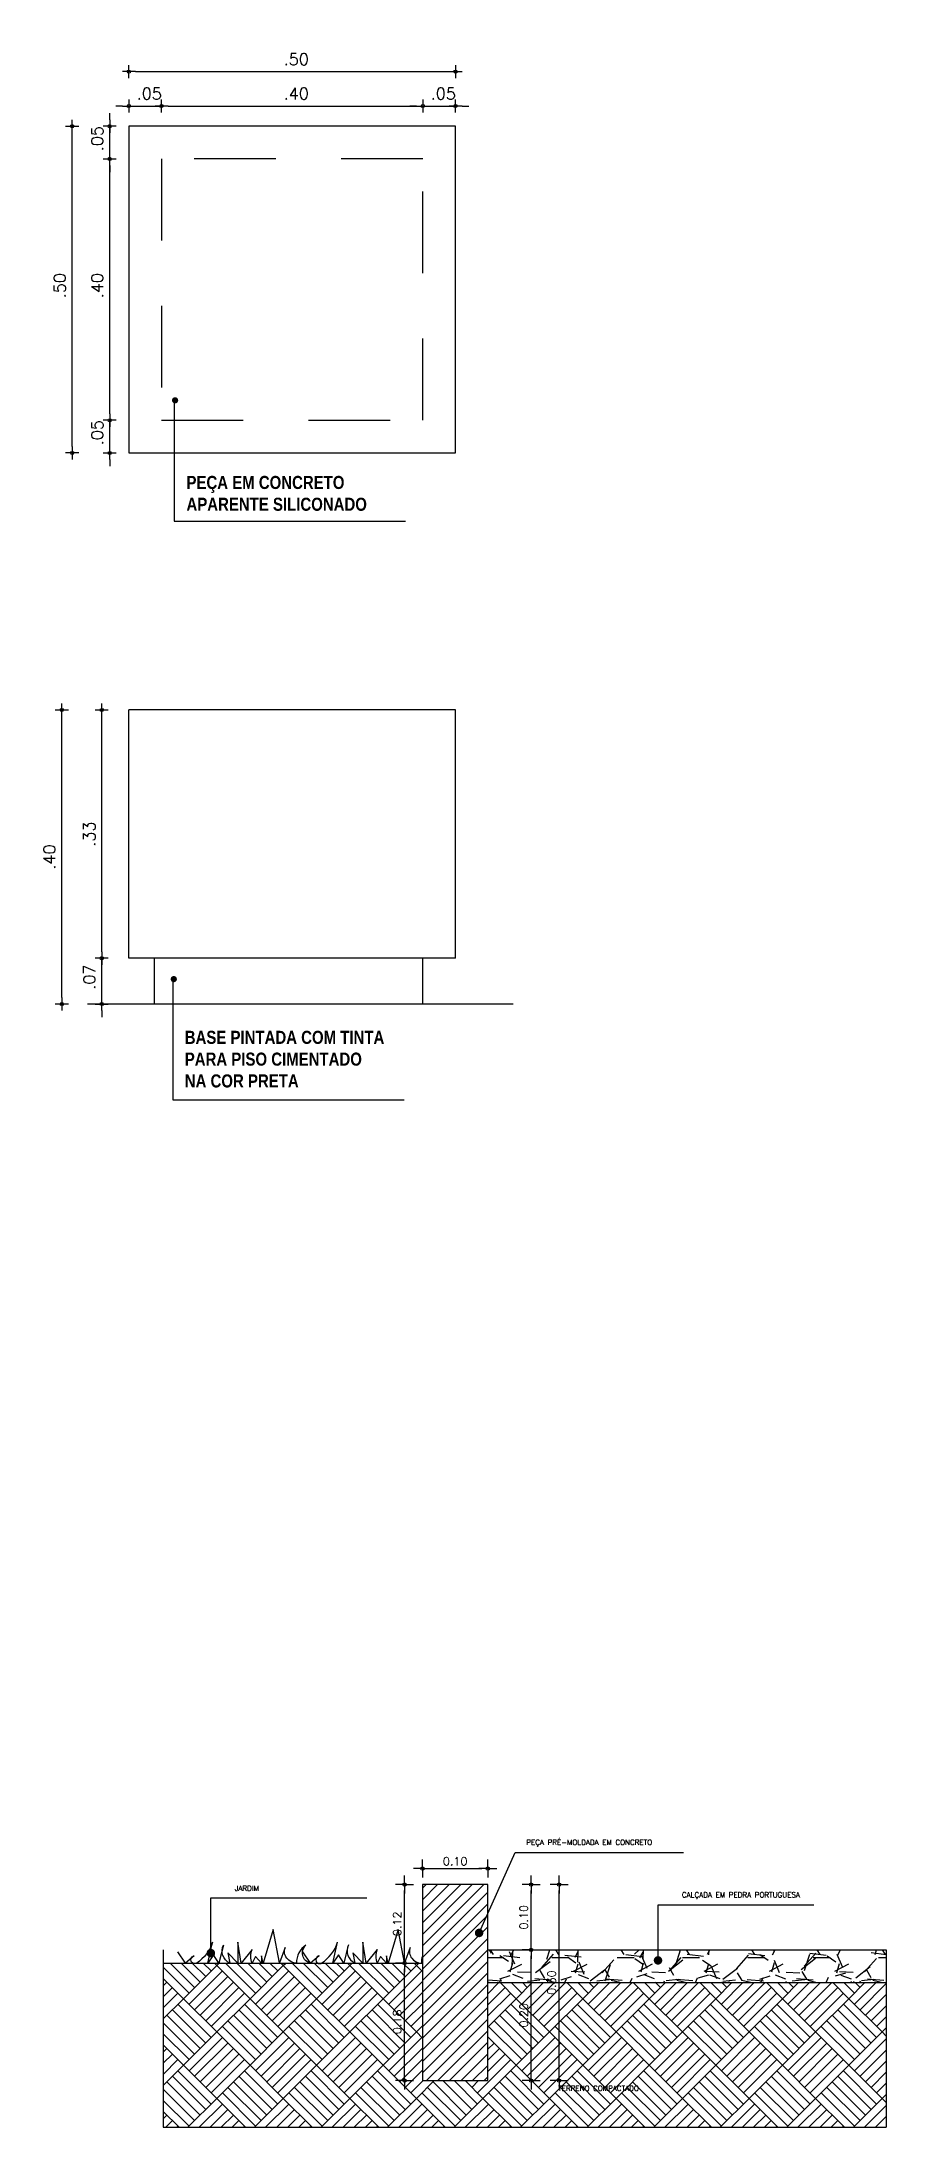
# Model space of a CAD drawing. Extents: x -599692 to 1491, y -9431878 to -451.
# Drawn here: x 1085.013 to 1086.306, y -459.831 to -456.64 of the extents above; entities that cross this region are included whole.
import ezdxf

# ---------------------------------------------------------------- set-up
doc = ezdxf.new("R2010")
doc.units = 0
doc.header["$LTSCALE"] = 0.5
doc.header["$MEASUREMENT"] = 0
doc.header["$PDMODE"] = 34
doc.linetypes.add('HIDDENX2', pattern=[0.75, 0.5, -0.25])
doc.layers.get('0').update_dxf_attribs({"linetype": 'CONTINUOUS'})
doc.layers.get('DEFPOINTS').update_dxf_attribs({"linetype": 'CONTINUOUS'})
for name, color, linetype in [('02', 9, 'CONTINUOUS'), ('06', 4, 'CONTINUOUS'), ('COTAS', 2, 'CONTINUOUS'), ('HACH', 8, 'CONTINUOUS'), ('HACHURA', 253, 'CONTINUOUS'), ('HACHURA1', 8, 'CONTINUOUS'), ('P1', 1, 'CONTINUOUS'), ('P2', 2, 'CONTINUOUS'), ('P3', 3, 'CONTINUOUS'), ('P4', 6, 'CONTINUOUS'), ('TEXTO', 3, 'CONTINUOUS')]:
    doc.layers.add(name, color=color, linetype=linetype)
doc.styles.add('ARIAL', font='ARIALNB.TTF')
doc.styles.add('COTA100', font='ROMANS.SHX')
doc.styles.add('ROMANS', font='romans')
doc.dimstyles.new('BOLA50$0', dxfattribs={"dimscale": 0.5, "dimtxt": 0.25, "dimasz": 0.18, "dimexe": 0.18, "dimexo": 0.0625, "dimgap": 0.1, "dimtad": 1, "dimzin": 0, "dimdsep": 46, "dimtxsty": 'ROMANS', "dimblk1": 'BOLA', "dimblk2": 'BOLA', "dimsah": 1, "dimcen": 0.09, "dimse1": 1, "dimse2": 1, "dimclrt": 256, "dimadec": 0, "dimazin": 0, "dimtfac": 1, "dimtofl": 0, "dimtmove": 2, "dimatfit": 3, "dimldrblk": 'BOLA', "dimfxl": 1, "dimtolj": 1, "dimtzin": 0, "dimarcsym": 0})
doc.dimstyles.new('COTA100$0', dxfattribs={"dimtxt": 0.18, "dimasz": 0.1, "dimexe": 0.05, "dimexo": 0.95, "dimgap": 0.1, "dimtad": 1, "dimzin": 4, "dimdsep": 46, "dimtxsty": 'COTA100', "dimblk": 'USERTICK', "dimblk1": 'USERTICK', "dimblk2": 'USERTICK', "dimsah": 1, "dimcen": -0.1, "dimdle": 0.05, "dimse1": 1, "dimse2": 1, "dimclrt": 2, "dimadec": 0, "dimazin": 0, "dimtfac": 1, "dimtdec": 4, "dimtix": 1, "dimtmove": 2, "dimatfit": 3, "dimldrblk": 'USERTICK', "dimfxl": 1, "dimtvp": 0.625, "dimtolj": 1, "dimtzin": 4, "dimarcsym": 0})

msp = doc.modelspace()

# ---------------------------------------------------------------- texts
at = {"layer": '02', "char_height": 0.02, "attachment_point": 1, "style": 'ARIAL'}
for s, insert, width in [('PEÇA EM CONCRETO \\PAPARENTE SILICONADO ', (1085.2346, -457.3041), 0.6397), ('BASE PINTADA COM TINTA \\PPARA PISO CIMENTADO \\PNA COR PRETA', (1085.232, -458.1533), 0.7845)]:
    msp.add_mtext(s, dxfattribs=dict(at, insert=insert, width=width))
at = {"layer": 'TEXTO', "char_height": 0.008, "attachment_point": 4, "style": 'ROMANS'}
for s, insert in [('PEÇA PRÉ-MOLDADA EM CONCRETO', (1085.7546, -459.3964)), ('JARDIM', (1085.3085, -459.4657)), ('CALÇADA EM PEDRA PORTUGUESA', (1085.9928, -459.4768)), ('TERRENO COMPACTADO', (1085.8034, -459.7718))]:
    msp.add_mtext(s, dxfattribs=dict(at, insert=insert))

# ---------------------------------------------------------------- blocks, each defined once
blk = doc.blocks.new('USERTICK')
for p, q in [((-1, 0), (1, 0)), ((0, 1), (0, -1))]:
    blk.add_line(p, q)
blk.add_circle((0, 0), 0.25)
blk = doc.blocks.new('*D252')
at = {"layer": 'COTAS', "color": 0, "lineweight": -2}
for p, q in [((1085.1171, -457.209), (1085.1171, -457.199)), ((1085.1171, -457.269), (1085.1171, -457.219)), ((1085.1171, -457.279), (1085.1171, -457.289))]:
    blk.add_line(p, q, dxfattribs=at)
at = {"layer": 'DEFPOINTS', "color": 0}
for p in [(1085.1171, -457.219), (1085.1965, -457.219), (1085.1465, -457.269)]:
    blk.add_point(p, dxfattribs=at)
at = {"layer": 'COTAS', "color": 0, "lineweight": -2, "xscale": 0.01, "yscale": 0.01, "zscale": 0.01}
for p, rotation in [((1085.1171, -457.219), 270), ((1085.1171, -457.269), 90)]:
    blk.add_blockref('USERTICK', p, dxfattribs=dict(at, rotation=rotation))
at = {"layer": 'COTAS', "color": 2, "insert": (1085.0981, -457.244), "char_height": 0.018, "attachment_point": 5, "rotation": 90, "style": 'COTA100'}
blk.add_mtext('\\A1; .05', dxfattribs=at)
blk = doc.blocks.new('*D253')
at = {"layer": 'COTAS', "color": 0, "lineweight": -2}
blk.add_line((1085.1171, -457.209), (1085.1171, -456.829), dxfattribs=at)
at = {"layer": 'DEFPOINTS', "color": 0}
for p in [(1085.1171, -456.819), (1085.1965, -456.819), (1085.1965, -457.219)]:
    blk.add_point(p, dxfattribs=at)
at = {"layer": 'COTAS', "color": 0, "lineweight": -2, "xscale": 0.01, "yscale": 0.01, "zscale": 0.01}
for p, rotation in [((1085.1171, -456.819), 90), ((1085.1171, -457.219), 270)]:
    blk.add_blockref('USERTICK', p, dxfattribs=dict(at, rotation=rotation))
at = {"layer": 'COTAS', "color": 2, "insert": (1085.0981, -457.019), "char_height": 0.018, "attachment_point": 5, "rotation": 90, "style": 'COTA100'}
blk.add_mtext('\\A1; .40', dxfattribs=at)
blk = doc.blocks.new('*D254')
at = {"layer": 'COTAS', "color": 0, "lineweight": -2}
for p, q in [((1085.1171, -456.759), (1085.1171, -456.749)), ((1085.1171, -456.819), (1085.1171, -456.769)), ((1085.1171, -456.829), (1085.1171, -456.839))]:
    blk.add_line(p, q, dxfattribs=at)
at = {"layer": 'DEFPOINTS', "color": 0}
for p in [(1085.1171, -456.769), (1085.1465, -456.769), (1085.1965, -456.819)]:
    blk.add_point(p, dxfattribs=at)
at = {"layer": 'COTAS', "color": 0, "lineweight": -2, "xscale": 0.01, "yscale": 0.01, "zscale": 0.01}
for p, rotation in [((1085.1171, -456.769), 270), ((1085.1171, -456.819), 90)]:
    blk.add_blockref('USERTICK', p, dxfattribs=dict(at, rotation=rotation))
at = {"layer": 'COTAS', "color": 2, "insert": (1085.0981, -456.794), "char_height": 0.018, "attachment_point": 5, "rotation": 90, "style": 'COTA100'}
blk.add_mtext('\\A1; .05', dxfattribs=at)
blk = doc.blocks.new('*D255')
at = {"layer": 'COTAS', "color": 0, "lineweight": -2}
for p, q in [((1085.1365, -456.738), (1085.1265, -456.738)), ((1085.1465, -456.738), (1085.1965, -456.738)), ((1085.2065, -456.738), (1085.2165, -456.738))]:
    blk.add_line(p, q, dxfattribs=at)
at = {"layer": 'DEFPOINTS', "color": 0}
for p in [(1085.1965, -456.738), (1085.1465, -456.769), (1085.1965, -456.819)]:
    blk.add_point(p, dxfattribs=at)
at = {"layer": 'COTAS', "color": 0, "lineweight": -2, "xscale": 0.01, "yscale": 0.01, "zscale": 0.01}
blk.add_blockref('USERTICK', (1085.1465, -456.738), dxfattribs=at)
at = {"layer": 'COTAS', "color": 0, "lineweight": -2, "xscale": 0.01, "yscale": 0.01, "zscale": 0.01, "rotation": 180}
blk.add_blockref('USERTICK', (1085.1965, -456.738), dxfattribs=at)
at = {"layer": 'COTAS', "color": 2, "insert": (1085.1715, -456.719), "char_height": 0.018, "attachment_point": 5, "style": 'COTA100'}
blk.add_mtext('\\A1; .05', dxfattribs=at)
blk = doc.blocks.new('*D256')
at = {"layer": 'COTAS', "color": 0, "lineweight": -2}
blk.add_line((1085.2065, -456.738), (1085.5865, -456.738), dxfattribs=at)
at = {"layer": 'DEFPOINTS', "color": 0}
for p in [(1085.5965, -456.738), (1085.1965, -456.819), (1085.5965, -456.819)]:
    blk.add_point(p, dxfattribs=at)
at = {"layer": 'COTAS', "color": 0, "lineweight": -2, "xscale": 0.01, "yscale": 0.01, "zscale": 0.01, "rotation": 180}
blk.add_blockref('USERTICK', (1085.1965, -456.738), dxfattribs=at)
at = {"layer": 'COTAS', "color": 0, "lineweight": -2, "xscale": 0.01, "yscale": 0.01, "zscale": 0.01}
blk.add_blockref('USERTICK', (1085.5965, -456.738), dxfattribs=at)
at = {"layer": 'COTAS', "color": 2, "insert": (1085.3965, -456.719), "char_height": 0.018, "attachment_point": 5, "style": 'COTA100'}
blk.add_mtext('\\A1; .40', dxfattribs=at)
blk = doc.blocks.new('*D257')
at = {"layer": 'COTAS', "color": 0, "lineweight": -2}
for p, q in [((1085.5865, -456.738), (1085.5765, -456.738)), ((1085.5965, -456.738), (1085.6465, -456.738)), ((1085.6565, -456.738), (1085.6665, -456.738))]:
    blk.add_line(p, q, dxfattribs=at)
at = {"layer": 'DEFPOINTS', "color": 0}
for p in [(1085.6465, -456.738), (1085.6465, -456.769), (1085.5965, -456.819)]:
    blk.add_point(p, dxfattribs=at)
at = {"layer": 'COTAS', "color": 0, "lineweight": -2, "xscale": 0.01, "yscale": 0.01, "zscale": 0.01}
blk.add_blockref('USERTICK', (1085.5965, -456.738), dxfattribs=at)
at = {"layer": 'COTAS', "color": 0, "lineweight": -2, "xscale": 0.01, "yscale": 0.01, "zscale": 0.01, "rotation": 180}
blk.add_blockref('USERTICK', (1085.6465, -456.738), dxfattribs=at)
at = {"layer": 'COTAS', "color": 2, "insert": (1085.6215, -456.719), "char_height": 0.018, "attachment_point": 5, "style": 'COTA100'}
blk.add_mtext('\\A1; .05', dxfattribs=at)
blk = doc.blocks.new('*D258')
at = {"layer": 'COTAS', "color": 0, "lineweight": -2}
blk.add_line((1085.1565, -456.6854), (1085.6365, -456.6854), dxfattribs=at)
at = {"layer": 'DEFPOINTS', "color": 0}
for p in [(1085.6465, -456.6854), (1085.1465, -456.769), (1085.6465, -456.769)]:
    blk.add_point(p, dxfattribs=at)
at = {"layer": 'COTAS', "color": 0, "lineweight": -2, "xscale": 0.01, "yscale": 0.01, "zscale": 0.01, "rotation": 180}
blk.add_blockref('USERTICK', (1085.1465, -456.6854), dxfattribs=at)
at = {"layer": 'COTAS', "color": 0, "lineweight": -2, "xscale": 0.01, "yscale": 0.01, "zscale": 0.01}
blk.add_blockref('USERTICK', (1085.6465, -456.6854), dxfattribs=at)
at = {"layer": 'COTAS', "color": 2, "insert": (1085.3965, -456.6664), "char_height": 0.018, "attachment_point": 5, "style": 'COTA100'}
blk.add_mtext('\\A1; .50', dxfattribs=at)
blk = doc.blocks.new('*D259')
at = {"layer": 'COTAS', "color": 0, "lineweight": -2}
blk.add_line((1085.0597, -457.259), (1085.0597, -456.779), dxfattribs=at)
at = {"layer": 'DEFPOINTS', "color": 0}
for p in [(1085.0597, -456.769), (1085.1465, -456.769), (1085.1465, -457.269)]:
    blk.add_point(p, dxfattribs=at)
at = {"layer": 'COTAS', "color": 0, "lineweight": -2, "xscale": 0.01, "yscale": 0.01, "zscale": 0.01}
for p, rotation in [((1085.0597, -456.769), 90), ((1085.0597, -457.269), 270)]:
    blk.add_blockref('USERTICK', p, dxfattribs=dict(at, rotation=rotation))
at = {"layer": 'COTAS', "color": 2, "insert": (1085.0407, -457.019), "char_height": 0.018, "attachment_point": 5, "rotation": 90, "style": 'COTA100'}
blk.add_mtext('\\A1; .50', dxfattribs=at)
blk = doc.blocks.new('*D260')
at = {"layer": 'COTAS', "color": 0, "lineweight": -2}
for p, q in [((1085.105, -458.0323), (1085.105, -458.0223)), ((1085.105, -458.1123), (1085.105, -458.0423)), ((1085.105, -458.1223), (1085.105, -458.1323))]:
    blk.add_line(p, q, dxfattribs=at)
at = {"layer": 'DEFPOINTS', "color": 0}
for p in [(1085.105, -458.0423), (1085.1859, -458.0423), (1085.1859, -458.1123)]:
    blk.add_point(p, dxfattribs=at)
at = {"layer": 'COTAS', "color": 0, "lineweight": -2, "xscale": 0.01, "yscale": 0.01, "zscale": 0.01}
for p, rotation in [((1085.105, -458.0423), 270), ((1085.105, -458.1123), 90)]:
    blk.add_blockref('USERTICK', p, dxfattribs=dict(at, rotation=rotation))
at = {"layer": 'COTAS', "color": 2, "insert": (1085.086, -458.0773), "char_height": 0.018, "attachment_point": 5, "rotation": 90, "style": 'COTA100'}
blk.add_mtext('\\A1; .07', dxfattribs=at)
blk = doc.blocks.new('*D261')
at = {"layer": 'COTAS', "color": 0, "lineweight": -2}
blk.add_line((1085.105, -458.0323), (1085.105, -457.6723), dxfattribs=at)
at = {"layer": 'DEFPOINTS', "color": 0}
for p in [(1085.105, -457.6623), (1085.1465, -457.6623), (1085.1859, -458.0423)]:
    blk.add_point(p, dxfattribs=at)
at = {"layer": 'COTAS', "color": 0, "lineweight": -2, "xscale": 0.01, "yscale": 0.01, "zscale": 0.01}
for p, rotation in [((1085.105, -457.6623), 90), ((1085.105, -458.0423), 270)]:
    blk.add_blockref('USERTICK', p, dxfattribs=dict(at, rotation=rotation))
at = {"layer": 'COTAS', "color": 2, "insert": (1085.086, -457.8523), "char_height": 0.018, "attachment_point": 5, "rotation": 90, "style": 'COTA100'}
blk.add_mtext('\\A1;.33', dxfattribs=at)
blk = doc.blocks.new('*D262')
at = {"layer": 'COTAS', "color": 0, "lineweight": -2}
blk.add_line((1085.0439, -458.1023), (1085.0439, -457.6723), dxfattribs=at)
at = {"layer": 'DEFPOINTS', "color": 0}
for p in [(1085.0439, -457.6623), (1085.1465, -457.6623), (1085.0831, -458.1123)]:
    blk.add_point(p, dxfattribs=at)
at = {"layer": 'COTAS', "color": 0, "lineweight": -2, "xscale": 0.01, "yscale": 0.01, "zscale": 0.01}
for p, rotation in [((1085.0439, -457.6623), 90), ((1085.0439, -458.1123), 270)]:
    blk.add_blockref('USERTICK', p, dxfattribs=dict(at, rotation=rotation))
at = {"layer": 'COTAS', "color": 2, "insert": (1085.0249, -457.8873), "char_height": 0.018, "attachment_point": 5, "rotation": 90, "style": 'COTA100'}
blk.add_mtext('\\A1;.40', dxfattribs=at)
blk = doc.blocks.new('BOLA')
for q in [(-1.53, 0), (0, 1.53), (0, -1.53), (1.53, 0)]:
    blk.add_line((0, 0), q)
blk.add_circle((0, 0), 0.284)
blk = doc.blocks.new('*D208')
at = {"layer": 'COTAS', "color": 0, "linetype": 'Continuous', "lineweight": -2}
blk.add_line((1085.6048, -459.4355), (1085.6868, -459.4355), dxfattribs=at)
at = {"layer": 'DEFPOINTS', "color": 0, "linetype": 'Continuous'}
for p in [(1085.5958, -459.46), (1085.6958, -459.4355), (1085.6958, -459.46)]:
    blk.add_point(p, dxfattribs=at)
at = {"layer": 'COTAS', "color": 0, "linetype": 'Continuous', "lineweight": -2, "xscale": 0.009, "yscale": 0.009, "zscale": 0.009, "rotation": 180}
blk.add_blockref('BOLA', (1085.5958, -459.4355), dxfattribs=at)
at = {"layer": 'COTAS', "color": 0, "linetype": 'Continuous', "lineweight": -2, "xscale": 0.009, "yscale": 0.009, "zscale": 0.009}
blk.add_blockref('BOLA', (1085.6958, -459.4355), dxfattribs=at)
at = {"layer": 'COTAS', "linetype": 'Continuous', "insert": (1085.6458, -459.4243), "char_height": 0.0125, "attachment_point": 5, "style": 'ROMANS'}
blk.add_mtext('\\A1;0.10', dxfattribs=at)
blk = doc.blocks.new('*D209')
at = {"layer": 'COTAS', "color": 0, "linetype": 'Continuous', "lineweight": -2}
blk.add_line((1085.5683, -459.751), (1085.5683, -459.589), dxfattribs=at)
at = {"layer": 'DEFPOINTS', "color": 0, "linetype": 'Continuous'}
for p in [(1085.5683, -459.58), (1085.5958, -459.58), (1085.5958, -459.76)]:
    blk.add_point(p, dxfattribs=at)
at = {"layer": 'COTAS', "color": 0, "linetype": 'Continuous', "lineweight": -2, "xscale": 0.009, "yscale": 0.009, "zscale": 0.009}
for p, rotation in [((1085.5683, -459.58), 90), ((1085.5683, -459.76), 270)]:
    blk.add_blockref('BOLA', p, dxfattribs=dict(at, rotation=rotation))
at = {"layer": 'COTAS', "linetype": 'Continuous', "insert": (1085.5571, -459.67), "char_height": 0.0125, "attachment_point": 5, "rotation": 90, "style": 'ROMANS'}
blk.add_mtext('\\A1;0.18', dxfattribs=at)
blk = doc.blocks.new('*D210')
at = {"layer": 'COTAS', "color": 0, "linetype": 'Continuous', "lineweight": -2}
blk.add_line((1085.5683, -459.571), (1085.5683, -459.469), dxfattribs=at)
at = {"layer": 'DEFPOINTS', "color": 0, "linetype": 'Continuous'}
for p in [(1085.5683, -459.46), (1085.6158, -459.46), (1085.5958, -459.58)]:
    blk.add_point(p, dxfattribs=at)
at = {"layer": 'COTAS', "color": 0, "linetype": 'Continuous', "lineweight": -2, "xscale": 0.009, "yscale": 0.009, "zscale": 0.009}
for p, rotation in [((1085.5683, -459.46), 90), ((1085.5683, -459.58), 270)]:
    blk.add_blockref('BOLA', p, dxfattribs=dict(at, rotation=rotation))
at = {"layer": 'COTAS', "linetype": 'Continuous', "insert": (1085.5571, -459.52), "char_height": 0.0125, "attachment_point": 5, "rotation": 90, "style": 'ROMANS'}
blk.add_mtext('\\A1;0.12', dxfattribs=at)
blk = doc.blocks.new('*D211')
at = {"layer": 'COTAS', "color": 0, "linetype": 'Continuous', "lineweight": -2}
blk.add_line((1085.7619, -459.751), (1085.7619, -459.569), dxfattribs=at)
at = {"layer": 'DEFPOINTS', "color": 0, "linetype": 'Continuous'}
for p in [(1085.6958, -459.56), (1085.7619, -459.56), (1085.6958, -459.76)]:
    blk.add_point(p, dxfattribs=at)
at = {"layer": 'COTAS', "color": 0, "linetype": 'Continuous', "lineweight": -2, "xscale": 0.009, "yscale": 0.009, "zscale": 0.009}
for p, rotation in [((1085.7619, -459.56), 90), ((1085.7619, -459.76), 270)]:
    blk.add_blockref('BOLA', p, dxfattribs=dict(at, rotation=rotation))
at = {"layer": 'COTAS', "linetype": 'Continuous', "insert": (1085.7507, -459.66), "char_height": 0.0125, "attachment_point": 5, "rotation": 90, "style": 'ROMANS'}
blk.add_mtext('\\A1;0.20', dxfattribs=at)
blk = doc.blocks.new('*D212')
at = {"layer": 'COTAS', "color": 0, "linetype": 'Continuous', "lineweight": -2}
blk.add_line((1085.7619, -459.551), (1085.7619, -459.469), dxfattribs=at)
at = {"layer": 'DEFPOINTS', "color": 0, "linetype": 'Continuous'}
for p in [(1085.6958, -459.46), (1085.7619, -459.46), (1085.6958, -459.56)]:
    blk.add_point(p, dxfattribs=at)
at = {"layer": 'COTAS', "color": 0, "linetype": 'Continuous', "lineweight": -2, "xscale": 0.009, "yscale": 0.009, "zscale": 0.009}
for p, rotation in [((1085.7619, -459.46), 90), ((1085.7619, -459.56), 270)]:
    blk.add_blockref('BOLA', p, dxfattribs=dict(at, rotation=rotation))
at = {"layer": 'COTAS', "linetype": 'Continuous', "insert": (1085.7507, -459.51), "char_height": 0.0125, "attachment_point": 5, "rotation": 90, "style": 'ROMANS'}
blk.add_mtext('\\A1;0.10', dxfattribs=at)
blk = doc.blocks.new('*D213')
at = {"layer": 'COTAS', "color": 0, "linetype": 'Continuous', "lineweight": -2}
blk.add_line((1085.8047, -459.751), (1085.8047, -459.469), dxfattribs=at)
at = {"layer": 'DEFPOINTS', "color": 0, "linetype": 'Continuous'}
for p in [(1085.7757, -459.46), (1085.8047, -459.46), (1085.7757, -459.76)]:
    blk.add_point(p, dxfattribs=at)
at = {"layer": 'COTAS', "color": 0, "linetype": 'Continuous', "lineweight": -2, "xscale": 0.009, "yscale": 0.009, "zscale": 0.009}
for p, rotation in [((1085.8047, -459.46), 90), ((1085.8047, -459.76), 270)]:
    blk.add_blockref('BOLA', p, dxfattribs=dict(at, rotation=rotation))
at = {"layer": 'COTAS', "linetype": 'Continuous', "insert": (1085.7935, -459.61), "char_height": 0.0125, "attachment_point": 5, "rotation": 90, "style": 'ROMANS'}
blk.add_mtext('\\A1;0.30', dxfattribs=at)
blk = doc.blocks.new('_Dot')
at = {"color": 0, "linetype": 'ByBlock', "lineweight": -2}
blk.add_line((-0.5, 0), (-1, 0), dxfattribs=at)
at = {"color": 0, "linetype": 'ByBlock', "const_width": 0.5}
blk.add_lwpolyline([(-0.25, 0, 1), (0.25, 0, 1)], format="xyb", close=True, dxfattribs=at)

# ---------------------------------------------------------------- dimensions: what is measured, and where the dimension line sits
at = {"layer": 'COTAS'}
for base, p1, p2, picture, middle in [((1085.6465, -456.6854), (1085.1465, -456.769), (1085.6465, -456.769), '*D258', (1085.3965, -456.6664)), ((1085.1965, -456.738), (1085.1465, -456.769), (1085.1965, -456.819), '*D255', (1085.1715, -456.719)), ((1085.5965, -456.738), (1085.1965, -456.819), (1085.5965, -456.819), '*D256', (1085.3965, -456.719)), ((1085.6465, -456.738), (1085.5965, -456.819), (1085.6465, -456.769), '*D257', (1085.6215, -456.719))]:
    dim = msp.add_linear_dim(base=base, p1=p1, p2=p2, dimstyle='COTA100$0', override={"dimscale": 0.1, "dimpost": ' <>'}, dxfattribs=at)
    dim.commit()
    dim.dimension.update_dxf_attribs({"geometry": picture, "text_midpoint": middle})
for base, p1, p2, picture, middle in [((1085.0597, -456.769), (1085.1465, -457.269), (1085.1465, -456.769), '*D259', (1085.0407, -457.019)), ((1085.1171, -456.769), (1085.1965, -456.819), (1085.1465, -456.769), '*D254', (1085.0981, -456.794)), ((1085.1171, -456.819), (1085.1965, -457.219), (1085.1965, -456.819), '*D253', (1085.0981, -457.019)), ((1085.1171, -457.219), (1085.1465, -457.269), (1085.1965, -457.219), '*D252', (1085.0981, -457.244)), ((1085.105, -458.0423), (1085.1859, -458.1123), (1085.1859, -458.0423), '*D260', (1085.086, -458.0773))]:
    dim = msp.add_linear_dim(base=base, p1=p1, p2=p2, angle=90, dimstyle='COTA100$0', override={"dimscale": 0.1, "dimpost": ' <>'}, dxfattribs=at)
    dim.commit()
    dim.dimension.update_dxf_attribs({"geometry": picture, "text_midpoint": middle})
for base, p1, text, picture, middle in [((1085.0439, -457.6623), (1085.0831, -458.1123), '.40', '*D262', (1085.0249, -457.8873)), ((1085.105, -457.6623), (1085.1859, -458.0423), '.33', '*D261', (1085.086, -457.8523))]:
    dim = msp.add_linear_dim(base=base, p1=p1, p2=(1085.1465, -457.6623), angle=90, text=text, dimstyle='COTA100$0', override={"dimscale": 0.1, "dimpost": ' <>'}, dxfattribs=at)
    dim.commit()
    dim.dimension.update_dxf_attribs({"geometry": picture, "text_midpoint": middle})
at = {"layer": 'COTAS', "linetype": 'Continuous'}
dim = msp.add_linear_dim(base=(1085.6958, -459.4355), p1=(1085.5958, -459.46), p2=(1085.6958, -459.46), dimstyle='BOLA50$0', override={"dimscale": 0.05}, dxfattribs=at)
dim.commit()
dim.dimension.update_dxf_attribs({"geometry": '*D208', "text_midpoint": (1085.6458, -459.4243)})
for base, p1, p2, picture, middle in [((1085.5683, -459.46), (1085.5958, -459.58), (1085.6158, -459.46), '*D210', (1085.5571, -459.52)), ((1085.7619, -459.46), (1085.6958, -459.56), (1085.6958, -459.46), '*D212', (1085.7507, -459.51)), ((1085.8047, -459.46), (1085.7757, -459.76), (1085.7757, -459.46), '*D213', (1085.7935, -459.61)), ((1085.7619, -459.56), (1085.6958, -459.76), (1085.6958, -459.56), '*D211', (1085.7507, -459.66)), ((1085.5683, -459.58), (1085.5958, -459.76), (1085.5958, -459.58), '*D209', (1085.5571, -459.67))]:
    dim = msp.add_linear_dim(base=base, p1=p1, p2=p2, angle=90, dimstyle='BOLA50$0', override={"dimscale": 0.05}, dxfattribs=at)
    dim.commit()
    dim.dimension.update_dxf_attribs({"geometry": picture, "text_midpoint": middle})

# ---------------------------------------------------------------- hatches: boundary and pattern name
at = {"layer": 'HACH'}
h = msp.add_hatch(dxfattribs=at)
h.set_pattern_fill('ANSI31', color=256, scale=0.1, style=0)
h.set_pattern_definition([(45, (735.161273, -65.069025), (-0.00883883476, 0.00883883476), [])])
h.paths.add_polyline_path([(1085.5958, -459.76), (1085.6958, -459.76), (1085.6958, -459.4884), (1085.6833, -459.5309, -0.865927), (1085.6824, -459.5372, -1.154832), (1085.6833, -459.5309), (1085.6958, -459.4884), (1085.6958, -459.46), (1085.5958, -459.46)])
h = msp.add_hatch(dxfattribs=at)
h.set_pattern_fill('AR-PARQ1', color=256, scale=0.006, angle=45, style=0)
h.set_pattern_definition([(135, (735.16127, -65.069025), (-0.1018233765, 7e-18), [0.072, -0.072]), (135, (735.16976, -65.06054), (-0.1018233765, 7e-18), [0.072, -0.072]), (135, (735.17824, -65.052054), (-0.1018233765, 7e-18), [0.072, -0.072]), (135, (735.18673, -65.04357), (-0.1018233765, 7e-18), [0.072, -0.072]), (135, (735.195214, -65.03508), (-0.1018233765, 7e-18), [0.072, -0.072]), (135, (735.2037, -65.0266), (-0.1018233765, 7e-18), [0.072, -0.072]), (135, (735.212185, -65.01811), (-0.1018233765, 7e-18), [0.072, -0.072]), (45, (735.11036, -65.01811), (0.1018233765, -7e-18), [0.072, -0.072]), (45, (735.101876, -65.00963), (0.1018233765, -7e-18), [0.072, -0.072]), (45, (735.09339, -65.00114), (0.1018233765, -7e-18), [0.072, -0.072]), (45, (735.084905, -64.99266), (0.1018233765, -7e-18), [0.072, -0.072]), (45, (735.07642, -64.98417), (0.1018233765, -7e-18), [0.072, -0.072]), (45, (735.067935, -64.97569), (0.1018233765, -7e-18), [0.072, -0.072]), (45, (735.05945, -64.9672), (0.1018233765, -7e-18), [0.072, -0.072])])
h.paths.add_polyline_path([(1085.4246, -459.58), (1085.403, -459.58, -0.013191), (1085.4021, -459.58), (1085.3174, -459.58, -0.208067), (1085.3012, -459.58), (1085.2503, -459.58, -0.296739), (1085.2439, -459.58), (1085.1991, -459.58), (1085.1991, -459.8314), (1086.3055, -459.8314), (1086.3055, -459.61), (1085.6958, -459.61), (1085.6958, -459.76), (1085.5958, -459.76), (1085.5958, -459.58), (1085.5943, -459.58, -0.013191), (1085.5933, -459.58), (1085.4415, -459.58, -0.296739), (1085.4352, -459.58), (1085.4307, -459.58, -0.099414)])
h.paths.add_polyline_path([(1085.5508, -459.6877), (1085.5508, -459.6522), (1085.5658, -459.6522), (1085.5658, -459.6877)], flags=24)
h.paths.add_polyline_path([(1085.7444, -459.6777), (1085.7444, -459.6422), (1085.7594, -459.6422), (1085.7594, -459.6777)], flags=24)
h.paths.add_polyline_path([(1085.7872, -459.6277), (1085.7872, -459.5922), (1085.8022, -459.5922), (1085.8022, -459.6277)], flags=24)
h.paths.add_polyline_path([(1085.8014, -459.7658), (1085.9429, -459.7658), (1085.9429, -459.7778), (1085.8014, -459.7778)], flags=24)
at = {"layer": 'HACHURA', "linetype": 'Continuous'}
h = msp.add_hatch(dxfattribs=at)
h.set_pattern_fill('GRAVEL', color=256, scale=0.1, style=0)
h.set_pattern_definition([(228.0128, (870.705053, -291.617422), (-0.79999982322, -0.90000013416), [0.0134536, -1.3319088]), (184.9697, (870.6960527, -291.6274223), (1.20000010515, 0.0999991307), [0.0230868, -2.2855925]), (132.5104, (870.673053, -291.6294223), (0.99999907183, -1.10000086739), [0.0162788, -1.6116032]), (267.2737, (870.6340527, -291.6544223), (0.09999960177, 2.0000000295), [0.0210238, -2.0813558]), (292.8337, (870.6330527, -291.6754223), (-0.50000099054, 1.19999964118), [0.0206155, -2.0409373]), (357.2737, (870.6410527, -291.6944223), (-2.0000000295, 0.09999960177), [0.0210238, -2.0813558]), (37.6942, (870.6620527, -291.6954223), (-1.30000073456, -0.999999040516), [0.0278029, -2.7524849]), (72.2553, (870.6840527, -291.6784223), (0.70000107627, 2.199999623124), [0.0262488, -2.5986321]), (121.4296, (870.6920527, -291.6534223), (-0.80000082342, 1.29999950365), [0.021095, -2.0884073]), (175.2364, (870.681053, -291.635422), (1.10000009463, -0.09999915327), [0.0240832, -1.1800763]), (222.3974, (870.6570527, -291.6334223), (-1.200000735107, -1.0999992082), [0.0311448, -3.0833375]), (138.8141, (870.733053, -291.655422), (-0.70000029468, 0.59999973133), [0.0106301, -1.0523844]), (171.4692, (870.7250527, -291.6484223), (1.29999982848, -0.200000791), [0.0202237, -2.0021511]), (225, (870.70505, -291.64542), (-1e-17, -0.100000031), [0.0141421, -0.1272792]), (203.1986, (870.698053, -291.633422), (0.49999997307, 0.2000001325), [0.0076158, -0.7539615]), (291.8014, (870.691053, -291.636422), (-0.099999991, 0.3000000273), [0.0107703, -0.5277462]), (30.9638, (870.695053, -291.646422), (0.2999998022, 0.2000002484), [0.0174929, -0.5656023]), (161.5651, (870.710053, -291.637422), (0.2000000435, -0.0999998403), [0.0126491, -0.3035787]), (16.3895, (870.633053, -291.6364223), (1.00000021984, 0.29999927098), [0.01772, -1.7542845]), (70.3462, (870.650053, -291.631422), (-0.39999952474, -1.10000021356), [0.0148661, -1.4717408]), (293.1986, (870.710053, -291.617422), (-0.2000001325, 0.49999997307), [0.0152315, -0.7463458]), (343.6105, (870.716053, -291.6314223), (-1.00000021984, 0.29999927098), [0.01772, -1.7542845]), (339.444, (870.633053, -291.698422), (-0.50000018445, 0.19999959964), [0.017088, -0.8373124]), (294.7751, (870.649053, -291.704422), (-0.49999921892, 1.10000034218), [0.0143178, -1.4174643]), (66.8014, (870.711053, -291.717422), (0.2000001325, 0.49999997307), [0.0152315, -0.7463458]), (17.354, (870.717053, -291.7034223), (-1.30000020191, -0.39999945023), [0.0167631, -1.6595424]), (69.444, (870.662053, -291.717422), (-0.19999959964, -0.50000018445), [0.008544, -0.8458564]), (101.3099, (870.705053, -291.717422), (-0.0999997632, 0.4000000752), [0.005099, -0.5048029]), (165.9638, (870.704053, -291.712422), (0.3000000546, -0.0999998057), [0.0206155, -0.391695]), (186.009, (870.684053, -291.7074223), (0.99999997509, 0.09999993175), [0.019105, -1.8913923]), (303.6901, (870.695053, -291.655422), (-0.1000001335, 0.1999999558), [0.0144222, -0.3461329]), (353.1572, (870.7030527, -291.6674223), (1.69999993655, -0.20000079979), [0.0251794, -2.4927563]), (60.9454, (870.728053, -291.670422), (-0.40000000272, -0.70000003846), [0.0102956, -1.0192674]), (90, (870.73305, -291.66142), (-0.1, 0.1), [0.006, -0.094]), (120.2564, (870.682053, -291.704422), (0.39999948868, -0.70000024559), [0.0138924, -1.375352]), (48.0128, (870.675053, -291.692422), (0.79999982322, 0.90000013416), [0.0269072, -1.3184552]), (0, (870.69305, -291.67242), (0.1, 0.1), [0.026, -0.074]), (325.3048, (870.719053, -291.6724223), (-0.9999994259, 0.70000086096), [0.0158114, -1.5653274]), (254.0546, (870.732053, -291.681422), (-0.0999999889, -0.40000001267), [0.0145602, -0.7134508]), (207.646, (870.7280527, -291.6954223), (-1.89999958072, -1.00000077132), [0.0237065, -2.3469474]), (175.4261, (870.7070527, -291.7064223), (-1.30000005583, 0.099999480116), [0.0250799, -2.4829074])])
h.paths.add_polyline_path([(1086.3055, -459.61), (1086.3055, -459.5844), (1086.3055, -459.56), (1085.6958, -459.56), (1085.6958, -459.61)])
at = {"layer": 'P1'}
for points in [[(1085.222, -457.1884, -1), (1085.2124, -457.1884, -1)], [(1085.22, -458.0742, -1), (1085.2104, -458.0742, -1)]]:
    msp.add_hatch(color=256, dxfattribs=at).paths.add_polyline_path(points)

# ---------------------------------------------------------------- linework, layer by layer
at = {"layer": '06'}
msp.add_line((1085.7348, -458.1123), (1085.0831, -458.1123), dxfattribs=at)
at = {"layer": 'HACH'}
for p, q in [((1085.1991, -459.56), (1085.1991, -459.8314)), ((1086.3055, -459.56), (1086.3055, -459.8314)), ((1085.1991, -459.8314), (1086.3055, -459.8314))]:
    msp.add_line(p, q, dxfattribs=at)
at = {"layer": 'HACHURA1', "color": 8, "linetype": 'HIDDENX2', "ltscale": 0.5}
msp.add_lwpolyline([(1085.1965, -457.219), (1085.5965, -457.219), (1085.5965, -456.819), (1085.1965, -456.819)], close=True, dxfattribs=at)
at = {"layer": 'P1'}
for p, q in [((1085.216, -457.1894), (1085.216, -457.3731)), ((1085.216, -457.3731), (1085.5696, -457.3731)), ((1085.214, -458.0752), (1085.214, -458.2589)), ((1085.214, -458.2589), (1085.5676, -458.2589)), ((1085.6824, -459.534), (1085.7374, -459.4106)), ((1085.7374, -459.4106), (1085.9951, -459.4106)), ((1085.2719, -459.48), (1085.5107, -459.48)), ((1085.2719, -459.5518), (1085.2719, -459.48)), ((1085.9562, -459.491), (1086.1949, -459.491)), ((1085.9562, -459.5629), (1085.9562, -459.491))]:
    msp.add_line(p, q, dxfattribs=at)
at = {"layer": 'P1', "const_width": 0.0065}
msp.add_lwpolyline([(1085.6824, -459.5307, 1), (1085.6824, -459.5372, 1)], format="xyb", close=True, dxfattribs=at)
at = {"layer": 'P2', "color": 2}
msp.add_line((1085.1991, -459.58), (1085.5958, -459.58), dxfattribs=at)
at = {"layer": 'P2', "linetype": 'Continuous'}
for p, q in [((1085.6958, -459.56), (1086.3055, -459.56)), ((1085.6958, -459.61), (1086.3055, -459.61))]:
    msp.add_line(p, q, dxfattribs=at)
at = {"layer": 'P3'}
for p, q in [((1085.1859, -458.1123), (1085.1859, -458.0423)), ((1085.5965, -458.1123), (1085.5965, -458.0423)), ((1085.4585, -459.58), (1085.4659, -459.5481)), ((1085.4823, -459.5524), (1085.4755, -459.58)), ((1085.5094, -459.58), (1085.5043, -459.5481)), ((1085.5043, -459.5481), (1085.5043, -459.58)), ((1085.5584, -459.5289), (1085.5434, -459.58)), ((1085.5683, -459.5796), (1085.5584, -459.5289)), ((1085.577, -459.5561), (1085.5683, -459.5796)), ((1085.4246, -459.58), (1085.4125, -459.5626)), ((1085.4376, -459.5692), (1085.4246, -459.58)), ((1085.4674, -459.5673), (1085.4585, -459.58)), ((1085.4755, -459.58), (1085.4674, -459.5673)), ((1085.5043, -459.58), (1085.4894, -459.5645)), ((1085.4894, -459.5645), (1085.4925, -459.58)), ((1085.5266, -459.5594), (1085.5094, -459.58)), ((1085.5313, -459.57), (1085.5264, -459.58)), ((1085.5408, -459.58), (1085.5313, -459.57)), ((1085.5434, -459.58), (1085.5408, -459.5692)), ((1085.5408, -459.5692), (1085.5408, -459.58))]:
    msp.add_line(p, q, dxfattribs=at)
msp.add_lwpolyline([(1085.4246, -459.58, -0.623303), (1085.4174, -459.5528, 0.264291), (1085.403, -459.58, -0.526324), (1085.3857, -459.5561), (1085.3771, -459.5796), (1085.3672, -459.5289), (1085.3521, -459.58), (1085.3495, -459.5692), (1085.3495, -459.58), (1085.3401, -459.57), (1085.3352, -459.58, -0.224991), (1085.3354, -459.5594), (1085.3182, -459.58), (1085.313, -459.5481), (1085.313, -459.58), (1085.2981, -459.5645), (1085.3012, -459.58, -0.427629), (1085.2911, -459.5524), (1085.2843, -459.58), (1085.2762, -459.5673), (1085.2673, -459.58), (1085.2746, -459.5481, -0.17291), (1085.2503, -459.58, -1.255528), (1085.2464, -459.5692), (1085.2333, -459.58), (1085.2213, -459.5626)], format="xyb", dxfattribs=at)
for centre, radius, start, end in [((1085.409, -459.5299), 0.0597, 303.0554, 342.2956), ((1085.5006, -459.5613), 0.0203, 153.8808, 246.4927), ((1085.5938, -459.5621), 0.0179, 160.4759, 271.5115), ((1085.4384, -459.575), 0.00586, 97.2016, 303.0554), ((1085.5482, -459.5699), 0.024, 153.9819, 204.7015), ((1085.6253, -459.5791), 0.0311, 161.8509, 181.658)]:
    msp.add_arc(centre, radius, start, end, dxfattribs=at)
at = {"layer": 'P4', "color": 6}
for p, q in [((1085.6465, -457.6623), (1085.1465, -457.6623)), ((1085.1465, -458.0423), (1085.1465, -457.6623)), ((1085.6465, -458.0423), (1085.6465, -457.6623)), ((1085.6465, -458.0423), (1085.1465, -458.0423))]:
    msp.add_line(p, q, dxfattribs=at)
msp.add_lwpolyline([(1085.1465, -457.269), (1085.6465, -457.269), (1085.6465, -456.769), (1085.1465, -456.769)], close=True, dxfattribs=at)
at = {"layer": 'P4'}
msp.add_lwpolyline([(1085.5958, -459.76), (1085.6958, -459.76), (1085.6958, -459.46), (1085.5958, -459.46)], close=True, dxfattribs=at)

# ---------------------------------------------------------------- block references
at = {"layer": 'P1', "xscale": 0.01300000000003365, "yscale": 0.01300000000003365, "zscale": 0.013, "rotation": 270}
for p in [(1085.2719, -459.5648), (1085.9562, -459.5759)]:
    msp.add_blockref('_Dot', p, dxfattribs=at)

msp.set_redraw_order([(e.dxf.handle, doc.entitydb.next_handle()) for e in msp.query("TEXT MTEXT ATTDEF DIMENSION ARC_DIMENSION")])  # texts and dimensions are drawn at this point

doc.saveas('drawing.dxf')
